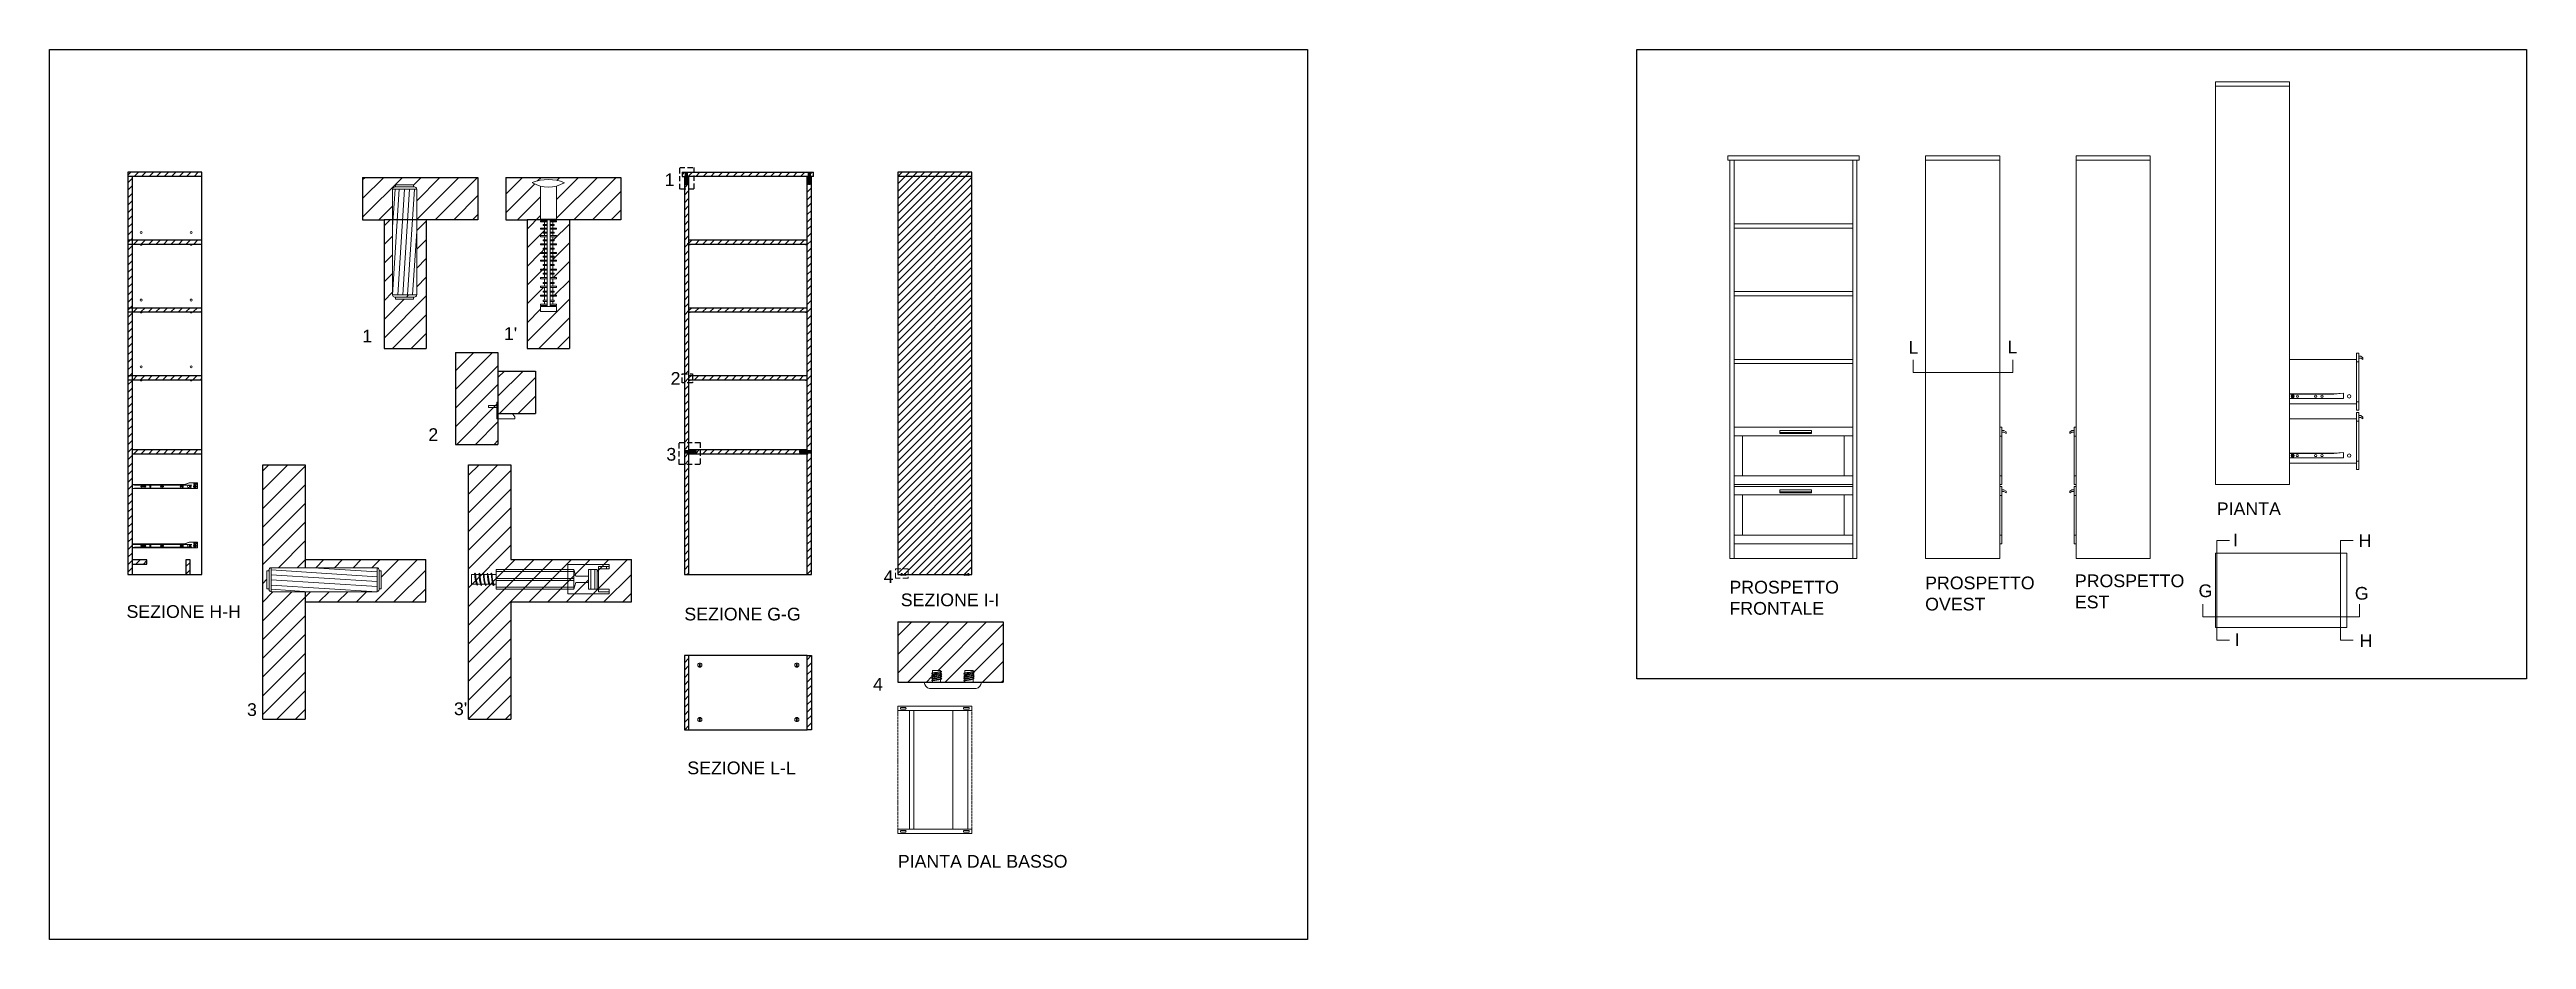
# Model space of a CAD drawing. Header units: centimetres. Extents: x 85 to 1255, y -203 to 217.
import ezdxf

# ---------------------------------------------------------------- set-up
doc = ezdxf.new("R2010")
doc.units = ezdxf.units.CM
doc.header["$MEASUREMENT"] = 0
doc.linetypes.add('ACAD_ISO02W100', pattern=[15, 12, -3])
doc.linetypes.add('HIDDEN', pattern=[0.375, 0.25, -0.125])
for name, color, linetype, lineweight in [('dettagli', 4, 'Continuous', 13), ('linee prospetti', 1, 'Continuous', 18), ('linee sezioni', 3, 'Continuous', 25), ('quote', 7, 'Continuous', 5), ('trame', 6, 'Continuous', 9)]:
    doc.layers.add(name, color=color, linetype=linetype, lineweight=lineweight)
doc.styles.get("Standard").update_dxf_attribs({"font": 'Arial.ttf'})
pattern_1 = [(45, (-3703.5306, -6018.633), (-1.76776695, 1.76776695), [])]
pattern_2 = [(45, (-3703.5306, -6018.633), (-4.4194174, 4.4194174), [])]

msp = doc.modelspace()

# ---------------------------------------------------------------- texts
at = {"char_height": 6, "attachment_point": 1}
for s, width, insert in [('1', 6.907, (375.6, 159)), ('1', 6.907, (232.8, 85.2)), ("1'", 6.907, (299.7, 86.4)), ('2', 6.907, (378.4, 65.2)), ('2', 6.907, (264, 38.7)), ('3', 6.907, (376.4, 29.4)), ('PIANTA', 73.011, (1108.5, 3.7)), ('4', 6.907, (479, -28.3)), ('PROSPETTO FRONTALE', 52.752, (878.4, -33.3)), ('PROSPETTO OVEST', 52.752, (970.8, -31.3)), ('PROSPETTO EST', 52.752, (1041.5, -30.3)), ('4', 6.907, (474, -79.1)), ('3', 6.907, (178.4, -91.1)), ("3'", 6.907, (276.1, -90.7)), ('PIANTA DAL BASSO', 95.954, (485.7, -162.7))]:
    msp.add_mtext_dynamic_manual_height_columns(s, width=width, gutter_width=1, heights=[0], dxfattribs=dict(at, insert=insert))
at = {"layer": 'quote', "char_height": 6, "attachment_point": 1}
for s, width, insert in [('L', 17.596, (962.9, 79.9)), ('L', 17.596, (1009.7, 80.1)), ('I', 17.596, (1116.2, -11)), ('H', 17.596, (1175.5, -11.3)), ('G', 17.596, (1099.9, -35)), ('SEZIONE H-H', 84.063, (121.5, -44.8)), ('SEZIONE G-G ', 84.063, (384.9, -46)), ('SEZIONE I-I', 84.063, (487.1, -39.3)), ('G', 17.596, (1173.7, -36.2)), ('I', 17.596, (1117, -58.1)), ('H', 17.596, (1175.9, -58.6)), ('SEZIONE L-L', 84.063, (386.3, -118.6))]:
    msp.add_mtext_dynamic_manual_height_columns(s, width=width, gutter_width=1, heights=[0], dxfattribs=dict(at, insert=insert))

# ---------------------------------------------------------------- hatches: boundary and pattern name
at = {"layer": 'trame'}
h = msp.add_hatch(dxfattribs=at)
h.set_pattern_fill('ANSI31', color=256, scale=20)
h.set_pattern_definition(pattern_1)
h.paths.add_polyline_path([(157.1, 157.6), (157.1, 159.6), (122.1, 159.6), (122.1, 157.6)])
h.paths.add_polyline_path([(124.1, 157.6), (122.1, 157.6), (122.1, -30.4), (124.1, -30.4)], flags=17)
h = msp.add_hatch(dxfattribs=at)
h.set_pattern_fill('ANSI31', color=256, scale=20)
h.set_pattern_definition(pattern_1)
h.paths.add_polyline_path([(157.1, 157.6), (157.1, 159.6), (122.1, 159.6), (122.1, 157.6)])
h = msp.add_hatch(dxfattribs=at)
h.set_pattern_fill('ANSI31', color=256, scale=50)
h.set_pattern_definition([(45, (1105.0824, -2763.816), (-4.419417, 4.419417), [])])
h.paths.add_polyline_path([(258.5, 137.1), (287.4, 137.1), (287.4, 157.1), (233, 157.1), (233, 137.1), (243.1, 137.1), (247.1, 137.1), (247.1, 151.6, -0.278503), (248, 152.6), (248.5, 152.6), (248.5, 153.6), (257, 153.6), (257, 152.6), (257.4, 152.6, -0.414214), (258.5, 151.6)])
h = msp.add_hatch(dxfattribs=at)
h.set_pattern_fill('ANSI31', color=256, scale=50)
h.set_pattern_definition([(45, (1082.1925, -2763.816), (-4.419417, 4.419417), [])])
h.paths.add_polyline_path([(330.6, 137.1), (322.8, 137.1), (322.8, 136.6), (324.6, 136.6), (324.6, 136.1), (322.8, 136.1), (322.8, 134.9), (323.5, 134.9), (323.5, 134.4), (322.8, 134.4), (322.8, 133.1), (324.6, 133.1), (324.6, 132.6), (322.8, 132.6), (322.8, 131.3), (323.5, 131.3), (323.5, 130.8), (322.8, 130.8), (322.8, 129.6), (324.6, 129.6), (324.6, 129.1), (322.8, 129.1), (322.8, 127.6), (323.5, 127.6), (323.5, 127.1), (322.8, 127.1), (322.8, 125.7), (324.6, 125.7), (324.6, 125.2), (322.8, 125.2), (322.8, 123.7), (323.5, 123.7), (323.5, 123.2), (322.8, 123.2), (322.8, 121.7), (324.6, 121.7), (324.6, 121.2), (322.8, 121.2), (322.8, 119.9), (323.5, 119.9), (323.5, 119.4), (322.8, 119.4), (322.8, 118), (324.6, 118), (324.6, 117.5), (322.8, 117.5), (322.8, 116), (323.5, 116), (323.5, 115.5), (322.8, 115.5), (322.8, 113.8), (324.6, 113.8), (324.6, 113.3), (322.8, 113.3), (322.8, 111.9), (323.5, 111.9), (323.5, 111.4), (322.8, 111.4), (322.8, 109.8), (324.6, 109.8), (324.6, 109.3), (322.8, 109.3), (322.8, 107.5), (323.5, 107.5), (323.5, 107), (322.8, 107), (322.8, 105.7), (324.6, 105.7), (324.6, 105.2), (322.8, 105.2), (322.8, 103.4), (323.5, 103.4), (323.5, 102.9), (322.8, 102.9), (322.8, 101.5), (324.6, 101.5), (324.6, 101), (322.8, 101), (322.8, 99.1), (323.5, 99.1), (323.5, 98.6), (322.8, 98.6), (322.8, 97.2), (324.6, 97.2), (324.6, 96.7), (322.8, 96.7), (322.8, 96.1), (324.6, 96.1), (324.6, 93.8), (317, 93.8), (317, 96.1), (318.8, 96.1), (318.8, 96.7), (317, 96.7), (317, 97.2), (318.8, 97.2), (318.8, 98.6), (318.2, 98.6), (318.2, 99.1), (318.8, 99.1), (318.8, 101), (317, 101), (317, 101.5), (318.8, 101.5), (318.8, 102.9), (318.2, 102.9), (318.2, 103.4), (318.8, 103.4), (318.8, 105.2), (317, 105.2), (317, 105.7), (318.8, 105.7), (318.8, 107), (318.2, 107), (318.2, 107.5), (318.8, 107.5), (318.8, 109.3), (317, 109.3), (317, 109.8), (318.8, 109.8), (318.8, 111.4), (318.2, 111.4), (318.2, 111.9), (318.8, 111.9), (318.8, 113.3), (317, 113.3), (317, 113.8), (318.8, 113.8), (318.8, 115.5), (318.2, 115.5), (318.2, 116), (318.8, 116), (318.8, 117.5), (317, 117.5), (317, 118), (318.8, 118), (318.8, 119.4), (318.2, 119.4), (318.2, 119.9), (318.8, 119.9), (318.8, 121.2), (317, 121.2), (317, 121.7), (318.8, 121.7), (318.8, 123.2), (318.2, 123.2), (318.2, 123.7), (318.8, 123.7), (318.8, 125.2), (317, 125.2), (317, 125.7), (318.8, 125.7), (318.8, 127.1), (318.2, 127.1), (318.2, 127.6), (318.8, 127.6), (318.8, 129.1), (317, 129.1), (317, 129.6), (318.8, 129.6), (318.8, 130.8), (318.2, 130.8), (318.2, 131.3), (318.8, 131.3), (318.8, 132.6), (317, 132.6), (317, 133.1), (318.8, 133.1), (318.8, 134.4), (318.2, 134.4), (318.2, 134.9), (318.8, 134.9), (318.8, 136.1), (317, 136.1), (317, 136.6), (318.8, 136.6), (318.8, 137.1), (310.6, 137.1), (310.6, 76.4), (330.6, 76.4)])
h.paths.add_polyline_path([(354.9, 157.1), (300.6, 157.1), (300.6, 137.1), (310.6, 137.1), (318.8, 137.1), (318.8, 137.4), (317, 137.4), (317, 152.9, -0.073412), (313.1, 154.6, -0.191741), (328.3, 154.5, -0.068614), (324.6, 153), (324.6, 137.4), (322.8, 137.4), (322.8, 137.1), (354.9, 137.1)])
h = msp.add_hatch(dxfattribs=at)
h.set_pattern_fill('ANSI31', color=256, scale=20)
h.set_pattern_definition(pattern_1)
h.paths.add_polyline_path([(385.3, 159, -0.278503), (385.4, 159.1), (385.4, 159.1), (385.4, 159.2), (386.3, 159.2), (386.3, 159.1), (386.3, 159.1, -0.414214), (386.4, 159), (386.4, 157.6), (389.3, 157.6), (389.3, 159.6), (383.9, 159.6), (383.9, 157.6), (384.9, 157.6), (385.3, 157.6)])
h = msp.add_hatch(dxfattribs=at)
h.set_pattern_fill('ANSI31', color=256, scale=20)
h.set_pattern_definition(pattern_1)
h.paths.add_polyline_path([(385.4, 153.8), (385.4, 153.9), (386.3, 153.9), (386.3, 153.8)], flags=16)
h.paths.add_polyline_path([(384.9, 31.9), (386.9, 31.9), (386.9, 157.6), (386.4, 157.6), (386.4, 154), (385.3, 154), (385.3, 157.6), (384.9, 157.6)])
h = msp.add_hatch(dxfattribs=at)
h.set_pattern_fill('ANSI31', color=256, scale=20)
h.set_pattern_definition(pattern_1)
h.paths.add_polyline_path([(443.3, 159, -0.278503), (443.4, 159.1), (443.5, 159.1), (443.5, 159.2), (444.3, 159.2), (444.3, 159.1), (444.3, 159.1, -0.414214), (444.5, 159), (444.5, 157.6), (444.9, 157.6), (445.9, 157.6), (445.9, 159.6), (389.3, 159.6), (389.3, 157.6), (443.3, 157.6)])
h = msp.add_hatch(dxfattribs=at)
h.set_pattern_fill('ANSI31', color=256, scale=20)
h.set_pattern_definition(pattern_1)
h.paths.add_polyline_path([(439.5, 27), (439.5, 27.6), (439.5, 28.2), (444.6, 28.2), (444.6, 28), (444.7, 28), (444.6, 27.2, -0.359717), (444.5, 27)], flags=16)
h.paths.add_polyline_path([(439.3, 27.2), (439.3, 28), (439.4, 28), (439.4, 27.2)], flags=16)
h.paths.add_polyline_path([(444.3, 153.9), (444.3, 153.8), (443.5, 153.8), (443.4, 153.9)], flags=16)
h.paths.add_polyline_path([(444.5, 27.5), (444.5, 28.2), (439.5, 28.2), (439.5, 27.8)], flags=0)
h.paths.add_polyline_path([(444.5, 27), (444.5, 28.2), (439.5, 28.2), (439.5, 27.4)], flags=16)
h.paths.add_polyline_path([(444.5, 27.3), (444.5, 28.2), (439.5, 28.2), (439.5, 27.6)], flags=0)
h.paths.add_polyline_path([(441.3, 27), (444.5, 27), (444.5, 28.2), (439.5, 28.2), (439.5, 27.6), (439.5, 27.2)], flags=16)
h.paths.add_polyline_path([(441.5, 28.2), (439.5, 28.2), (439.5, 27.6), (439.5, 27), (444.5, 27), (444.5, 28)], flags=0)
h.paths.add_polyline_path([(442.9, 26.6), (442.9, -30.4), (444.9, -30.4), (444.9, 157.6), (444.5, 157.6), (444.5, 154), (443.3, 154), (443.3, 157.6), (442.9, 157.6), (442.9, 28.6), (392.3, 28.6), (392.3, 26.6)])
h = msp.add_hatch(dxfattribs=at)
h.set_pattern_fill('ANSI31', color=256, scale=20)
h.set_pattern_definition(pattern_1)
h.paths.add_polyline_path([(520.7, -30.4), (520.7, 159.6), (485.7, 159.6), (485.7, -27.6), (490.6, -27.6), (490.6, -30.4)])
h.paths.add_polyline_path([(517.7, -29.9, -0.071826), (517.3, -30), (517.3, -30.4), (517.7, -30.4)], flags=16)
h.paths.add_polyline_path([(517.7, -30), (517.7, -30, -0.081064), (517.3, -30), (517.3, -30.1, 0.071826)], flags=0)
h.paths.add_polyline_path([(517.7, -30.4), (517.7, -30.1, -0.071826), (517.3, -30.2), (517.3, -30.4)], flags=16)
h.paths.add_polyline_path([(517.3, -30.1, 0.081064), (517.7, -30), (517.7, -30, -0.071826), (517.3, -30.1)], flags=0)
h.paths.add_polyline_path([(517.7, -30), (517.7, -29.9, -0.071826), (517.3, -30), (517.3, -30, 0.081064)], flags=0)
h.paths.add_polyline_path([(519.2, -30.4), (519.2, -30.3, -0.071826), (518.8, -30.3), (518.8, -30.4)], flags=0)
h.paths.add_polyline_path([(519.2, -30.2, -0.071826), (518.8, -30.2), (518.8, -30.4), (519.2, -30.4)], flags=16)
h.paths.add_polyline_path([(519.2, -30.2, -0.081064), (518.8, -30.3), (518.8, -30.4), (519.2, -30.4)], flags=0)
h.paths.add_polyline_path([(519.2, -30.4), (519.2, -30.1, -0.071826), (518.8, -30.2), (518.8, -30.4)], flags=17)
h = msp.add_hatch(dxfattribs=at)
h.set_pattern_fill('ANSI31', color=256, scale=50)
h.set_pattern_definition([(45, (907.0655, -2763.816), (-4.419417, 4.419417), [])])
h.paths.add_polyline_path([(248.5, 99.6), (248.5, 100.6), (257, 100.6), (257, 99.6)], flags=16)
h.paths.add_polyline_path([(243.1, 76.4), (263, 76.4), (263, 137.1), (258.5, 137.1), (258.5, 101.6), (247.1, 101.6), (247.1, 137.1), (243.1, 137.1)])
h = msp.add_hatch(dxfattribs=at)
h.set_pattern_fill('ANSI31', color=256, scale=20)
h.set_pattern_definition(pattern_1)
h.paths.add_polyline_path([(157.1, 127.6), (122.1, 127.6), (122.1, 125.6), (157.1, 125.6)])
h = msp.add_hatch(dxfattribs=at)
h.set_pattern_fill('ANSI31', color=256, scale=20)
h.set_pattern_definition(pattern_1)
h.paths.add_polyline_path([(442.9, 127.6), (386.9, 127.6), (386.9, 125.6), (442.9, 125.6)])
h.paths.add_polyline_path([(442.9, 95.6), (386.9, 95.6), (386.9, 93.6), (442.9, 93.6)])
h.paths.add_polyline_path([(442.9, 63.6), (386.9, 63.6), (386.9, 61.6), (442.9, 61.6)])
h = msp.add_hatch(dxfattribs=at)
h.set_pattern_fill('ANSI31', color=256, scale=20)
h.set_pattern_definition(pattern_1)
h.paths.add_polyline_path([(157.1, 95.6), (124.1, 95.6), (124.1, 93.6), (157.1, 93.6)])
h = msp.add_hatch(dxfattribs=at)
h.set_pattern_fill('ANSI31', color=256, scale=50)
h.set_pattern_definition([(45, (940.914, -1895.2433), (-4.419417, 4.419417), [])])
h.paths.add_polyline_path([(276.9, 31.1), (296.9, 31.1), (296.9, 74.5), (276.9, 74.5)])
h = msp.add_hatch(dxfattribs=at)
h.set_pattern_fill('ANSI31', color=256, scale=20)
h.set_pattern_definition(pattern_1)
h.paths.add_polyline_path([(157.1, 63.6), (124.1, 63.6), (124.1, 61.6), (157.1, 61.6)])
h = msp.add_hatch(dxfattribs=at)
h.set_pattern_fill('ANSI31', color=256, scale=50)
h.set_pattern_definition([(45, (1123.189, -1895.2433), (-4.419417, 4.419417), [])])
h.paths.add_polyline_path([(314.6, 45.7), (314.6, 65.7), (296.9, 65.7), (296.9, 45.7), (303, 45.7)])
h = msp.add_hatch(dxfattribs=at)
h.set_pattern_fill('ANSI31', color=256, scale=20)
h.set_pattern_definition(pattern_1)
h.paths.add_polyline_path([(157.1, 28.6), (124.1, 28.6), (124.1, 26.6), (157.1, 26.6)])
h = msp.add_hatch(dxfattribs=at)
h.set_pattern_fill('ANSI31', color=256, scale=20)
h.set_pattern_definition(pattern_1)
h.paths.add_polyline_path([(386.9, 31.9), (384.9, 31.9), (384.9, 21.6), (386.9, 21.6), (386.9, 27), (385.3, 27, -0.278503), (385.2, 27.1), (385.2, 27.2), (385.1, 27.2), (385.1, 28), (385.2, 28), (385.2, 28.1, -0.414214), (385.3, 28.2), (386.9, 28.2)])
h = msp.add_hatch(dxfattribs=at)
h.set_pattern_fill('ANSI31', color=256, scale=20)
h.set_pattern_definition(pattern_1)
h.paths.add_polyline_path([(390.3, 28.6), (386.9, 28.6), (386.9, 28.2), (390.3, 28.2)])
h.paths.add_polyline_path([(390.3, 27), (386.9, 27), (386.9, 26.6), (390.3, 26.6)])
h.paths.add_polyline_path([(392.3, 28.6), (390.3, 28.6), (390.3, 27, 0.278503), (390.4, 27.1), (390.4, 28), (390.5, 28), (390.5, 27.2), (390.4, 27.2), (390.4, 27.1, -0.278503), (390.3, 27), (390.3, 26.6), (392.3, 26.6)])
h = msp.add_hatch(dxfattribs=at)
h.set_pattern_fill('ANSI31', color=256, scale=50)
h.set_pattern_definition(pattern_2)
h.paths.add_polyline_path([(205.8, 21.5), (185.8, 21.5), (185.8, -98.6), (205.8, -98.6), (205.8, -38.5), (189.8, -38.5, -0.278503), (188.8, -37.6), (188.8, -37.1), (187.8, -37.1), (187.8, -28.6), (188.8, -28.6), (188.8, -28.2, -0.414214), (189.8, -27.1), (205.8, -27.1)])
h = msp.add_hatch(dxfattribs=at)
h.set_pattern_fill('ANSI31', color=256, scale=50)
h.set_pattern_definition([(45, (1124.7916, -1634.2716), (-4.419417, 4.419417), [])])
h.paths.add_polyline_path([(283, -98.6), (303, -98.6), (303, -43.3), (360, -43.3), (360, -23.3), (303, -23.3), (303, 21.5), (283, 21.5)])
h.paths.add_polyline_path([(287.4, -34.9, 0.284147), (287, -35.5, 0.173128)], flags=16)
h.paths.add_polyline_path([(339.7, -31.1), (339.7, -27.9), (343.7, -27.9), (343.7, -37.3), (339.7, -37.3), (339.7, -34.1)], flags=16)
h = msp.add_hatch(dxfattribs=at)
h.set_pattern_fill('ANSI31', color=256, scale=20)
h.set_pattern_definition(pattern_1)
h.paths.add_polyline_path([(386.9, 21.6), (384.9, 21.6), (384.9, -30.4), (386.9, -30.4)])
h = msp.add_hatch(dxfattribs=at)
h.set_pattern_fill('ANSI31', color=256, scale=50)
h.set_pattern_definition(pattern_2)
h.paths.add_polyline_path([(262.8, -23.3), (205.8, -23.3), (205.8, -27.1), (239.8, -27.1, -0.414214), (240.8, -28.2), (240.8, -28.6), (241.8, -28.6), (241.8, -37.1), (240.8, -37.1), (240.8, -37.6, -0.278503), (239.8, -38.5), (205.8, -38.5), (205.8, -43.3), (262.8, -43.3)])
h = msp.add_hatch(dxfattribs=at)
h.set_pattern_fill('ANSI31', color=256, scale=20)
h.set_pattern_definition(pattern_1)
h.paths.add_polyline_path([(131.1, -23.4), (124.1, -23.4), (124.1, -25.4), (131.1, -25.4)])
h.paths.add_polyline_path([(151.5, -23.4), (149.5, -23.4), (149.5, -30.4), (151.5, -30.4)])
h = msp.add_hatch(dxfattribs=at)
h.set_pattern_fill('ANSI31', color=256, scale=20)
h.set_pattern_definition(pattern_1)
h.paths.add_polyline_path([(487.3, -29.9), (487.7, -29.9), (487.7, -29.9, -0.173128), (487.7, -29.9, -0.273281), (487.7, -30), (487.7, -30, -0.173128), (487.7, -30, -0.273281), (487.7, -30), (487.7, -30.1, -0.173128), (487.7, -30.1, -0.273281), (487.7, -30.1), (487.7, -30.2, -0.173128), (487.7, -30.2, -0.273281), (487.7, -30.2), (487.7, -30.2, -0.173128), (487.7, -30.3, -0.273281), (487.7, -30.3), (487.7, -30.4), (488.8, -30.4), (488.8, -30.4, -0.173128), (488.8, -30.4, -0.273281), (488.8, -30.3), (488.8, -30.3, -0.173128), (488.8, -30.3, -0.273281), (488.8, -30.2), (488.8, -30.2, -0.173128), (488.8, -30.2, -0.273281), (488.8, -30.2), (488.8, -30.1, -0.173128), (488.8, -30.1, -0.273281), (488.8, -30.1), (488.8, -30.1, -0.173128), (488.8, -30, -0.273281), (488.8, -30), (488.8, -29.9), (489.2, -29.9), (489.2, -29.9, -0.173128), (489.3, -29.9, -0.273281), (489.2, -30), (489.2, -30, -0.173128), (489.3, -30, -0.273281), (489.2, -30), (489.2, -30.1, -0.173128), (489.3, -30.1, -0.273281), (489.2, -30.1), (489.2, -30.2, -0.173128), (489.3, -30.2, -0.273281), (489.2, -30.2), (489.2, -30.2, -0.173128), (489.3, -30.3, -0.273281), (489.2, -30.3), (489.2, -30.4), (490.6, -30.4), (490.6, -27.6), (485.7, -27.6), (485.7, -30.4), (487.3, -30.4), (487.3, -30.4, -0.173128), (487.3, -30.4, -0.273281), (487.3, -30.3), (487.3, -30.3, -0.173128), (487.3, -30.3, -0.273281), (487.3, -30.2), (487.3, -30.2, -0.173128), (487.3, -30.2, -0.273281), (487.3, -30.2), (487.3, -30.1, -0.173128), (487.3, -30.1, -0.273281), (487.3, -30.1), (487.3, -30.1, -0.173128), (487.3, -30, -0.273281), (487.3, -30)])
h = msp.add_hatch(dxfattribs=at)
h.set_pattern_fill('ANSI31', color=256, scale=50)
h.set_pattern_definition([(45, (8.6035, -1102.0495), (-4.419417, 4.419417), [])])
h.paths.add_polyline_path([(535.4, -52.7), (485.7, -52.7), (485.7, -81.1), (502.1, -81.1), (502.1, -80.6, -0.173128), (501.6, -80.4, -0.273281), (502.1, -80.1), (502.1, -79.7, -0.173128), (501.6, -79.4, -0.273281), (502.1, -79.2), (502.1, -78.9, -0.173128), (501.6, -78.6, -0.273281), (502.1, -78.4), (502.1, -78.1, -0.173128), (501.6, -77.8, -0.273281), (502.1, -77.5), (502.1, -77.3, -0.173128), (501.6, -77, -0.273281), (502.1, -76.7), (502.1, -75.6), (505.9, -75.6), (505.9, -75.8, -0.173128), (506.4, -76.1, -0.273281), (505.9, -76.4), (505.9, -76.6, -0.173128), (506.4, -76.9, -0.273281), (505.9, -77.2), (505.9, -77.5, -0.173128), (506.4, -77.8, -0.273281), (505.9, -78), (505.9, -78.3, -0.173128), (506.4, -78.6, -0.273281), (505.9, -78.8), (505.9, -79.2, -0.173128), (506.4, -79.5, -0.273281), (505.9, -79.8), (505.9, -81.1), (517.4, -81.1), (517.4, -80.6, -0.173128), (516.9, -80.4, -0.273281), (517.4, -80.1), (517.4, -79.7, -0.173128), (516.9, -79.4, -0.273281), (517.4, -79.2), (517.4, -78.9, -0.173128), (516.9, -78.6, -0.273281), (517.4, -78.4), (517.4, -78.1, -0.173128), (516.9, -77.8, -0.273281), (517.4, -77.5), (517.4, -77.3, -0.173128), (516.9, -77, -0.273281), (517.4, -76.7), (517.4, -75.6), (521.2, -75.6), (521.2, -75.8, -0.173128), (521.7, -76.1, -0.273281), (521.2, -76.4), (521.2, -76.6, -0.173128), (521.7, -76.9, -0.273281), (521.2, -77.2), (521.2, -77.5, -0.173128), (521.7, -77.8, -0.273281), (521.2, -78), (521.2, -78.3, -0.173128), (521.7, -78.6, -0.273281), (521.2, -78.8), (521.2, -79.2, -0.173128), (521.7, -79.5, -0.273281), (521.2, -79.8), (521.2, -81.1), (535.4, -81.1)])
h = msp.add_hatch(dxfattribs=at)
h.set_pattern_fill('ANSI31', color=256, scale=20)
h.set_pattern_definition([(45, (-3703.5306, -6044.8305), (-1.76776695, 1.76776695), [])])
h.paths.add_polyline_path([(386.9, -68.6), (384.9, -68.6), (384.9, -103.6), (386.9, -103.6)])
h.paths.add_polyline_path([(444.9, -68.6), (442.9, -68.6), (442.9, -103.6), (444.9, -103.6)])

# ---------------------------------------------------------------- linework, layer by layer
for p, q in [((233, 157.1), (287.4, 157.1)), ((233, 157.1), (233, 137.1)), ((287.4, 157.1), (287.4, 137.1)), ((300.6, 157.1), (354.9, 157.1)), ((300.6, 157.1), (300.6, 137.1)), ((354.9, 157.1), (354.9, 137.1)), ((386.3, 153.9), (386.3, 153.9)), ((233, 137.1), (243.1, 137.1)), ((263, 137.1), (263, 76.4)), ((300.6, 137.1), (310.6, 137.1)), ((330.6, 137.1), (330.6, 76.4)), ((243.1, 76.4), (263, 76.4)), ((276.9, 74.5), (296.9, 74.5)), ((296.9, 74.5), (296.9, 31.1)), ((310.6, 76.4), (330.6, 76.4)), ((296.9, 65.7), (314.6, 65.7)), ((314.6, 65.7), (314.6, 45.7)), ((296.9, 45.7), (314.6, 45.7)), ((276.9, 31.1), (296.9, 31.1)), ((185.8, -98.6), (185.8, 21.5)), ((185.8, 21.5), (205.8, 21.5)), ((205.8, 21.5), (205.8, -27.1)), ((283, -98.6), (283, 21.5)), ((283, 21.5), (303, 21.5)), ((303, 21.5), (303, -23.3)), ((146.6, -16), (146.6, -15.9)), ((205.8, -23.3), (262.8, -23.3)), ((262.8, -43.3), (262.8, -23.3)), ((303, -23.3), (360, -23.3)), ((360, -43.3), (360, -23.3)), ((205.8, -38.5), (205.8, -98.6)), ((205.8, -43.3), (262.8, -43.3)), ((303, -43.3), (303, -98.6)), ((303, -43.3), (360, -43.3)), ((485.7, -52.7), (535.4, -52.7)), ((535.4, -52.7), (535.4, -81.1)), ((185.8, -98.6), (205.8, -98.6)), ((283, -98.6), (303, -98.6))]:
    msp.add_line(p, q)
at = {"color": 7}
msp.add_lwpolyline([(85.1, -202.6), (85.1, 217.4), (679.1, 217.4), (679.1, -202.6), (85.1, -202.6)], dxfattribs=at)
msp.add_lwpolyline([(834.7, -79.6), (834.7, 217.4), (1254.7, 217.4), (1254.7, -79.6)], close=True, dxfattribs=at)
at = {"linetype": 'HIDDEN', "ltscale": 10}
for points in [[(382.7, 161.7), (389.3, 161.7), (389.3, 151.5), (382.7, 151.5), (382.7, 161.7)], [(383.9, 64.4), (388.7, 64.4), (388.7, 60.1), (383.9, 60.1), (383.9, 64.4)], [(382.4, 31.9), (392.3, 31.9), (392.3, 21.6), (382.4, 21.6), (382.4, 31.9)]]:
    msp.add_lwpolyline(points, dxfattribs=at)
for points in [[(385.4, 153.9), (385.4, 153.8), (386.3, 153.8), (386.3, 153.9), (385.4, 153.9)], [(287.4, 137.1), (243.1, 137.1), (243.1, 76.4)], [(354.9, 137.1), (310.6, 137.1), (310.6, 76.4)], [(276.9, 74.5), (276.9, 31.1)]]:
    msp.add_lwpolyline(points)
at = {"color": 0, "linetype": 'HIDDEN', "lineweight": 5, "ltscale": 10}
msp.add_lwpolyline([(484.6, -27.6), (490.6, -27.6), (490.6, -32.1), (484.6, -32.1), (484.6, -27.6)], dxfattribs=at)
msp.add_arc((386.3, 154), 0.107, 266.1452, 356.1452)
at = {"layer": 'dettagli'}
for p, q in [((257.4, 152.6), (257, 152.6)), ((385.3, 154), (385.6, 159)), ((385.3, 157.2), (385.4, 159)), ((385.5, 154), (385.9, 159)), ((385.8, 154), (386.1, 159)), ((386, 154), (386.3, 159)), ((386.2, 154), (386.4, 157)), ((386.3, 159.1), (386.3, 159.1)), ((443.3, 154), (443.6, 159)), ((443.3, 157.2), (443.4, 159)), ((443.6, 154), (443.9, 159)), ((443.8, 154), (444.1, 159)), ((444, 154), (444.3, 159)), ((444.3, 159.1), (444.3, 159.1)), ((444.3, 154), (444.5, 157)), ((444.3, 153.9), (444.3, 153.9)), ((247.1, 101.6), (250.3, 151.6)), ((247.1, 133.6), (248.3, 151.6)), ((249.6, 101.6), (252.8, 151.6)), ((251.9, 101.6), (255.1, 151.6)), ((254.2, 101.6), (257.5, 151.6)), ((256.6, 101.6), (258.5, 131.7)), ((324.6, 137.4), (317, 137.4)), ((318.8, 137.4), (318.8, 136.6)), ((318.8, 136.1), (318.8, 134.9)), ((318.8, 134.4), (318.8, 133.1)), ((318.8, 132.6), (318.8, 131.3)), ((318.8, 130.8), (318.8, 129.6)), ((318.8, 129.1), (318.8, 127.6)), ((128.1, 125.3), (128.1, 125.1)), ((128.7, 125.3), (128.7, 125.1)), ((151.7, 125.3), (151.7, 125.1)), ((152.3, 125.3), (152.3, 125.1)), ((318.8, 127.1), (318.8, 125.7)), ((318.8, 125.2), (318.8, 123.7)), ((318.8, 123.2), (318.8, 121.7)), ((318.8, 121.2), (318.8, 119.9)), ((318.8, 119.4), (318.8, 118)), ((318.8, 117.5), (318.8, 116)), ((318.8, 115.5), (318.8, 113.8)), ((318.8, 113.3), (318.8, 111.9)), ((318.8, 111.4), (318.8, 109.8)), ((318.8, 109.3), (318.8, 107.5)), ((318.8, 107), (318.8, 105.7)), ((257.4, 100.6), (257, 100.6)), ((324.6, 96.1), (317, 96.1)), ((318.8, 105.2), (318.8, 103.4)), ((318.8, 102.9), (318.8, 101.5)), ((318.8, 101), (318.8, 99.1)), ((318.8, 98.6), (318.8, 97.2)), ((318.8, 96.7), (318.8, 96.1)), ((128.1, 93.3), (128.1, 93.1)), ((128.7, 93.3), (128.7, 93.1)), ((151.7, 93.3), (151.7, 93.1)), ((152.3, 93.3), (152.3, 93.1)), ((128.1, 61.3), (128.1, 61.1)), ((128.1, 61.1), (128.7, 61.1)), ((128.7, 61.3), (128.7, 61.1)), ((151.7, 61.3), (151.7, 61.1)), ((151.7, 61.1), (152.3, 61.1)), ((152.3, 61.3), (152.3, 61.1)), ((385.2, 28.1), (385.2, 28)), ((390.3, 27.8), (385.3, 28.1)), ((390.3, 27.5), (385.3, 27.8)), ((390.3, 27.3), (385.3, 27.6)), ((390.3, 27), (385.3, 27.4)), ((387.1, 27), (385.3, 27.2)), ((390.3, 28), (387.3, 28.2)), ((390.4, 28.1), (390.4, 28)), ((439.4, 28.1), (439.4, 28)), ((444.5, 27.8), (439.5, 28.1)), ((444.5, 27.5), (439.5, 27.8)), ((444.5, 27.3), (439.5, 27.6)), ((444.5, 27), (439.5, 27.4)), ((441.3, 27), (439.5, 27.2)), ((444.5, 28), (441.5, 28.2)), ((444.6, 28.1), (444.6, 28)), ((146.6, 12), (146.6, 12.1)), ((151.1, 12.9), (155, 12.9)), ((151.1, -15.1), (155, -15.1)), ((188.8, -28.2), (188.8, -28.6)), ((239.8, -31.4), (189.8, -28.1)), ((239.8, -33.7), (189.8, -30.5)), ((239.8, -36), (189.8, -32.8)), ((239.8, -29), (209.7, -27.1)), ((240.8, -28.2), (240.8, -28.6)), ((332.7, -32.2), (296, -32.2)), ((332.7, -33.2), (296, -33.2)), ((329.8, -25.6), (349.4, -25.6)), ((329.8, -39.5), (329.8, -25.6)), ((333.7, -31.1), (332.7, -27.9)), ((333.7, -34.1), (332.7, -37.3)), ((340.7, -27.9), (340.7, -37.3)), ((342.7, -27.9), (342.7, -37.3)), ((487.3, -29.9), (487.7, -29.9)), ((488.8, -29.9), (489.2, -29.9)), ((517.3, -29.9), (517.7, -29.9)), ((518.8, -29.9), (519.2, -29.9)), ((239.8, -38.5), (189.8, -35.3)), ((207.7, -38.5), (189.8, -37.3)), ((349.4, -39.5), (329.8, -39.5)), ((349.4, -38.5), (349.4, -39.5)), ((392.1, -72.4), (392.2, -72.3)), ((392.2, -72.3), (392.3, -72.4)), ((437.9, -72.4), (438, -72.3)), ((438, -72.3), (438.1, -72.4)), ((502.1, -75.6), (505.9, -75.6)), ((517.4, -75.6), (521.2, -75.6)), ((392.1, -98.1), (392.2, -98)), ((392.2, -98), (392.3, -98.1)), ((437.9, -98.1), (438, -98)), ((438, -98), (438.1, -98.1))]:
    msp.add_line(p, q, dxfattribs=at)
for points in [[(248.5, 152.6), (248.5, 153.6), (257, 153.6), (257, 152.6), (248, 152.6)], [(313.1, 154.5), (313.1, 154.6)], [(317, 137.4), (317, 152.9), (317, 152.9)], [(324.6, 153), (324.6, 137.4)], [(385.9, 159), (386.4, 159), (386.4, 154), (385.3, 154), (385.3, 159), (385.9, 159)], [(385.4, 159.1), (385.4, 159.2), (386.3, 159.2), (386.3, 159.1), (385.4, 159.1)], [(443.9, 159), (444.5, 159), (444.5, 154), (443.3, 154), (443.3, 159), (443.9, 159)], [(443.5, 159.1), (443.5, 159.2), (444.3, 159.2), (444.3, 159.1), (443.4, 159.1)], [(443.5, 153.9), (443.5, 153.8), (444.3, 153.8), (444.3, 153.9), (443.4, 153.9)], [(252.8, 151.6), (258.5, 151.6), (258.5, 101.6), (247.1, 101.6), (247.1, 151.6), (252.8, 151.6)], [(320.1, 136.6), (317, 136.6), (317, 136.1), (320.1, 136.1)], [(320.1, 133.1), (317, 133.1), (317, 132.6), (320.1, 132.6)], [(320.1, 129.6), (317, 129.6), (317, 129.1), (320.1, 129.1)], [(320.1, 134.9), (318.2, 134.9), (318.2, 134.4), (320.1, 134.4)], [(320.1, 131.3), (318.2, 131.3), (318.2, 130.8), (320.1, 130.8)], [(320.1, 137.4), (320.1, 96.1)], [(321.5, 137.4), (321.5, 96.1)], [(321.5, 136.6), (324.6, 136.6), (324.6, 136.1), (321.5, 136.1)], [(321.5, 134.9), (323.5, 134.9), (323.5, 134.4), (321.5, 134.4)], [(321.5, 133.1), (324.6, 133.1), (324.6, 132.6), (321.5, 132.6)], [(321.5, 131.3), (323.5, 131.3), (323.5, 130.8), (321.5, 130.8)], [(321.5, 129.6), (324.6, 129.6), (324.6, 129.1), (321.5, 129.1)], [(322.8, 137.4), (322.8, 136.6)], [(322.8, 136.1), (322.8, 134.9)], [(322.8, 134.4), (322.8, 133.1)], [(322.8, 132.6), (322.8, 131.3)], [(322.8, 130.8), (322.8, 129.6)], [(322.8, 129.1), (322.8, 127.6)], [(128.1, 125.1), (128.7, 125.1)], [(151.7, 125.1), (152.3, 125.1)], [(320.1, 125.7), (317, 125.7), (317, 125.2), (320.1, 125.2)], [(320.1, 121.7), (317, 121.7), (317, 121.2), (320.1, 121.2)], [(320.1, 118), (317, 118), (317, 117.5), (320.1, 117.5)], [(320.1, 127.6), (318.2, 127.6), (318.2, 127.1), (320.1, 127.1)], [(320.1, 123.7), (318.2, 123.7), (318.2, 123.2), (320.1, 123.2)], [(320.1, 119.9), (318.2, 119.9), (318.2, 119.4), (320.1, 119.4)], [(321.5, 127.6), (323.5, 127.6), (323.5, 127.1), (321.5, 127.1)], [(321.5, 125.7), (324.6, 125.7), (324.6, 125.2), (321.5, 125.2)], [(321.5, 123.7), (323.5, 123.7), (323.5, 123.2), (321.5, 123.2)], [(321.5, 121.7), (324.6, 121.7), (324.6, 121.2), (321.5, 121.2)], [(321.5, 119.9), (323.5, 119.9), (323.5, 119.4), (321.5, 119.4)], [(321.5, 118), (324.6, 118), (324.6, 117.5), (321.5, 117.5)], [(322.8, 127.1), (322.8, 125.7)], [(322.8, 125.2), (322.8, 123.7)], [(322.8, 123.2), (322.8, 121.7)], [(322.8, 121.2), (322.8, 119.9)], [(322.8, 119.4), (322.8, 118)], [(322.8, 117.5), (322.8, 116)], [(386.8, 125.9), (386.4, 125.9), (386.4, 125.8), (386.8, 125.8)], [(386.8, 125.3), (386.8, 126.1), (386.9, 126.1), (386.9, 125.3), (386.8, 125.3)], [(387.5, 125.6), (386.9, 125.6)], [(386.9, 125.3), (387.7, 125.3), (387.7, 125.4)], [(442.9, 125.3), (442.1, 125.3), (442.1, 125.4)], [(442.3, 125.6), (442.9, 125.6)], [(442.9, 125.3), (442.9, 126.1), (442.9, 126.1), (442.9, 125.3), (442.9, 125.3)], [(442.9, 125.9), (443.3, 125.9), (443.3, 125.8), (442.9, 125.8)], [(320.1, 113.8), (317, 113.8), (317, 113.3), (320.1, 113.3)], [(320.1, 109.8), (317, 109.8), (317, 109.3), (320.1, 109.3)], [(320.1, 105.7), (317, 105.7), (317, 105.2), (320.1, 105.2)], [(320.1, 116), (318.2, 116), (318.2, 115.5), (320.1, 115.5)], [(320.1, 111.9), (318.2, 111.9), (318.2, 111.4), (320.1, 111.4)], [(320.1, 107.5), (318.2, 107.5), (318.2, 107), (320.1, 107)], [(321.5, 116), (323.5, 116), (323.5, 115.5), (321.5, 115.5)], [(321.5, 113.8), (324.6, 113.8), (324.6, 113.3), (321.5, 113.3)], [(321.5, 111.9), (323.5, 111.9), (323.5, 111.4), (321.5, 111.4)], [(321.5, 109.8), (324.6, 109.8), (324.6, 109.3), (321.5, 109.3)], [(321.5, 107.5), (323.5, 107.5), (323.5, 107), (321.5, 107)], [(321.5, 105.7), (324.6, 105.7), (324.6, 105.2), (321.5, 105.2)], [(322.8, 115.5), (322.8, 113.8)], [(322.8, 113.3), (322.8, 111.9)], [(322.8, 111.4), (322.8, 109.8)], [(322.8, 109.3), (322.8, 107.5)], [(322.8, 107), (322.8, 105.7)], [(248.5, 100.6), (248.5, 99.6), (257, 99.6), (257, 100.6), (248, 100.6)], [(320.1, 101.5), (317, 101.5), (317, 101), (320.1, 101)], [(320.1, 97.2), (317, 97.2), (317, 96.7), (320.1, 96.7)], [(324.6, 96.1), (324.6, 93.8), (317, 93.8), (317, 96.1)], [(320.1, 103.4), (318.2, 103.4), (318.2, 102.9), (320.1, 102.9)], [(320.1, 99.1), (318.2, 99.1), (318.2, 98.6), (320.1, 98.6)], [(321.5, 103.4), (323.5, 103.4), (323.5, 102.9), (321.5, 102.9)], [(321.5, 101.5), (324.6, 101.5), (324.6, 101), (321.5, 101)], [(321.5, 99.1), (323.5, 99.1), (323.5, 98.6), (321.5, 98.6)], [(321.5, 97.2), (324.6, 97.2), (324.6, 96.7), (321.5, 96.7)], [(322.8, 105.2), (322.8, 103.4)], [(322.8, 102.9), (322.8, 101.5)], [(322.8, 101), (322.8, 99.1)], [(322.8, 98.6), (322.8, 97.2)], [(322.8, 96.7), (322.8, 96.1)], [(386.8, 93.9), (386.4, 93.9), (386.4, 93.8), (386.8, 93.8)], [(386.8, 93.3), (386.8, 94.1), (386.9, 94.1), (386.9, 93.3), (386.8, 93.3)], [(442.9, 93.3), (442.9, 94.1), (442.9, 94.1), (442.9, 93.3), (442.9, 93.3)], [(442.9, 93.9), (443.3, 93.9), (443.3, 93.8), (442.9, 93.8)], [(128.1, 93.1), (128.7, 93.1)], [(151.7, 93.1), (152.3, 93.1)], [(387.5, 93.6), (386.9, 93.6)], [(386.9, 93.3), (387.7, 93.3), (387.7, 93.4)], [(442.9, 93.3), (442.1, 93.3), (442.1, 93.4)], [(442.3, 93.6), (442.9, 93.6)], [(386.8, 61.9), (386.4, 61.9), (386.4, 61.8), (386.8, 61.8)], [(386.8, 61.3), (386.8, 62.1), (386.9, 62.1), (386.9, 61.3), (386.8, 61.3)], [(387.5, 61.6), (386.9, 61.6)], [(386.9, 61.3), (387.7, 61.3), (387.7, 61.4)], [(442.9, 61.3), (442.1, 61.3), (442.1, 61.4)], [(442.3, 61.6), (442.9, 61.6)], [(442.9, 61.3), (442.9, 62.1), (442.9, 62.1), (442.9, 61.3), (442.9, 61.3)], [(442.9, 61.9), (443.3, 61.9), (443.3, 61.8), (442.9, 61.8)], [(296.4, 49.5), (292.4, 49.5), (292.4, 48.5), (296.4, 48.5)], [(296.4, 43.2), (296.4, 51), (296.9, 51), (296.9, 43.2), (296.4, 43.2)], [(1168.4, 55.3), (1168.4, 52.8), (1142.9, 52.8)], [(1168.4, 55.3), (1163.8, 54.9), (1142.9, 54.9), (1142.9, 54.8)], [(1142.9, 54.8), (1163.8, 54.8), (1168.4, 55.2)], [(303, 45.7), (296.9, 45.7)], [(296.9, 43.2), (304.9, 43.2), (304.9, 43.6)], [(385.2, 27.2), (385.1, 27.2), (385.1, 28), (385.2, 28), (385.2, 27.1)], [(385.3, 27.6), (385.3, 28.2), (390.3, 28.2), (390.3, 27), (385.3, 27), (385.3, 27.6)], [(390.4, 27.2), (390.5, 27.2), (390.5, 28), (390.4, 28), (390.4, 27.1)], [(439.4, 27.2), (439.3, 27.2), (439.3, 28), (439.4, 28), (439.4, 27.1)], [(439.5, 27.6), (439.5, 28.2), (444.5, 28.2), (444.5, 27), (439.5, 27), (439.5, 27.6)], [(444.6, 27.2), (444.7, 27.2), (444.7, 28), (444.6, 28), (444.6, 27.1)], [(1168.4, 27.3), (1168.4, 24.8), (1142.9, 24.8)], [(1168.4, 27.3), (1163.8, 26.9), (1142.9, 26.9), (1142.9, 26.8)], [(1142.9, 26.8), (1163.8, 26.8), (1168.4, 27.2)], [(154.8, 13), (151, 13), (148.9, 12.1), (124.1, 12.1), (124.1, 10)], [(124.1, 12), (148.9, 12), (151.1, 12.9)], [(152.3, 11.9), (125.3, 11.9), (125.3, 11.8), (152.3, 11.8), (152.3, 11.9)], [(154.2, 12.2), (154.2, 12.2), (154.2, 12.8)], [(154.6, 12.8), (154.6, 12.8), (154.6, 12.2)], [(155, 10.4), (155, 12.8)], [(124.1, 10.2), (154.8, 10.2)], [(152.4, 10.5), (125.3, 10.5), (125.3, 10.4), (152.4, 10.4), (152.4, 10.5)], [(151.7, 10.4), (125.3, 10.4), (125.3, 10.3), (152.4, 10.3), (152.4, 10.4)], [(129.1, 11.4), (129.1, 11.4), (129.7, 11.4)], [(129.7, 11), (129.7, 11), (129.1, 11)], [(132.5, 10.9), (132.5, 10.9), (132.5, 11.5)], [(132.9, 11.5), (132.9, 11.5), (132.9, 10.9)], [(147.8, 10.9), (147.8, 10.9), (147.8, 11.5)], [(148.2, 11.5), (148.2, 11.5), (148.2, 10.9)], [(154.8, -15), (151, -15), (148.9, -15.9), (124.1, -15.9), (124.1, -18)], [(124.1, -16), (148.9, -16), (151.1, -15.1)], [(124.1, -17.8), (154.8, -17.8)], [(124.6, -16), (124.6, -16.2), (125.1, -16.2), (125.1, -16)], [(124.6, -17.8), (124.6, -17.6), (125.1, -17.6), (125.1, -17.8)], [(152.3, -16.1), (125.3, -16.1), (125.3, -16.2), (152.3, -16.2), (152.3, -16.1)], [(152.4, -17.5), (125.3, -17.5), (125.3, -17.6), (152.4, -17.6), (152.4, -17.5)], [(151.7, -17.6), (125.3, -17.6), (125.3, -17.7), (152.4, -17.7), (152.4, -17.6)], [(129.1, -16.6), (129.1, -16.6), (129.7, -16.6)], [(129.7, -17), (129.7, -17), (129.1, -17)], [(132.5, -17.1), (132.5, -17.1), (132.5, -16.5)], [(132.9, -16.5), (132.9, -16.5), (132.9, -17.1)], [(147.8, -17.1), (147.8, -17.1), (147.8, -16.5)], [(148.2, -16.5), (148.2, -16.5), (148.2, -17.1)], [(154.2, -15.8), (154.2, -15.8), (154.2, -15.2)], [(154.6, -15.2), (154.6, -15.2), (154.6, -15.8)], [(155, -17.6), (155, -15.2)], [(188.8, -37.1), (187.8, -37.1), (187.8, -28.6), (188.8, -28.6), (188.8, -37.6)], [(189.8, -32.8), (189.8, -27.1), (239.8, -27.1), (239.8, -38.5), (189.8, -38.5), (189.8, -32.8)], [(240.8, -37.1), (241.8, -37.1), (241.8, -28.6), (240.8, -28.6), (240.8, -37.6)], [(296, -34.9), (284.4, -34.9), (284.4, -30.3), (296, -30.3)], [(296, -27.9), (296, -37.3), (332.7, -37.3), (332.7, -27.9), (296, -27.9)], [(332.7, -28.9), (296, -28.9)], [(333.7, -31.1), (339.7, -31.1), (339.7, -34.1), (333.7, -34.1)], [(339.7, -31.1), (339.7, -27.9), (343.7, -27.9), (343.7, -37.3), (339.7, -37.3), (339.7, -34.1)], [(349.4, -38.5), (344.4, -38.5), (344.4, -26.5), (349.4, -26.5), (349.4, -25.6)], [(348.2, -26.5), (348.2, -27.7), (344.4, -27.7)], [(349.4, -26.5), (349.4, -27.7), (348.2, -27.7)], [(487.2, -30.7), (487.2, -30.7), (489.4, -30.7), (489.4, -30.7)], [(487.7, -29.9), (487.7, -30.4), (487.3, -30.4), (487.3, -29.9)], [(489.2, -29.9), (489.2, -30.4), (488.8, -30.4), (488.8, -29.9)], [(517.1, -30.7), (517.1, -30.7), (519.3, -30.7), (519.3, -30.7)], [(517.7, -29.9), (517.7, -30.4), (517.3, -30.4), (517.3, -29.9)], [(519.2, -29.9), (519.2, -30.4), (518.8, -30.4), (518.8, -29.9)], [(332.7, -36.3), (296, -36.3)], [(349.4, -38.5), (349.4, -37.3), (344.4, -37.3)], [(392.1, -72.4), (392.3, -72.4)], [(392.1, -72.6), (392.1, -73.7)], [(392.3, -73.7), (392.3, -72.6)], [(437.9, -72.4), (438.1, -72.4)], [(437.9, -72.6), (437.9, -73.7)], [(438.1, -73.7), (438.1, -72.6)], [(505.9, -75.6), (505.9, -81.1), (502.1, -81.1), (502.1, -75.6)], [(521.2, -75.6), (521.2, -81.1), (517.4, -81.1), (517.4, -75.6)], [(500.7, -84.1), (500.7, -84.1), (522.7, -84.1), (522.7, -84.1)], [(392.1, -98.1), (392.3, -98.1)], [(392.1, -98.3), (392.1, -99.4)], [(392.3, -99.4), (392.3, -98.3)], [(437.9, -98.1), (438.1, -98.1)], [(437.9, -98.3), (437.9, -99.4)], [(438.1, -99.4), (438.1, -98.3)]]:
    msp.add_lwpolyline(points, dxfattribs=at)
for centre, radius in [((128.4, 131.1), 0.5), ((152, 131.1), 0.5), ((128.4, 99.2), 0.5), ((152, 99.2), 0.5), ((128.4, 67.7), 0.5), ((152, 67.7), 0.5), ((1144.3, 53.8), 0.749), ((1144.3, 53.8), 0.685), ((1144.3, 53.8), 0.295), ((1146.6, 53.8), 0.5), ((1155.2, 53.8), 0.5), ((1158.2, 53.8), 0.5), ((1144.3, 25.8), 0.749), ((1144.3, 25.8), 0.685), ((1144.3, 25.8), 0.295), ((1146.5, 25.8), 0.5), ((1155.2, 25.8), 0.5), ((1158.2, 25.8), 0.5), ((153.8, 11.2), 0.749), ((153.8, 11.2), 0.685), ((153.5, 12.5), 0.3), ((128.5, 11.2), 0.3), ((130.3, 11.2), 0.3), ((137.9, 11.2), 0.3), ((138.7, 11.2), 0.3), ((147.2, 11.2), 0.3), ((150.8, 11.2), 0.442), ((151.7, 11.2), 0.3), ((153.8, 11.2), 0.295), ((128.5, -16.8), 0.3), ((130.3, -16.8), 0.3), ((137.9, -16.8), 0.3), ((138.7, -16.8), 0.3), ((147.2, -16.8), 0.3), ((150.8, -16.8), 0.442), ((151.7, -16.8), 0.3), ((153.8, -16.8), 0.749), ((153.8, -16.8), 0.685), ((153.5, -15.5), 0.3), ((153.8, -16.8), 0.295), ((392.2, -73.1), 0.982), ((438, -73.1), 0.982), ((392.2, -98.8), 0.982), ((438, -98.8), 0.982)]:
    msp.add_circle(centre, radius, dxfattribs=at)
for centre, radius, start, end in [((248.4, 151.3), 1.3, 106.8875, 169.1381), ((257.4, 151.5), 1.07, 3.8548, 93.8548), ((320.6, 135.4), 20.7, 68.1154, 111.2992), ((320.7, 167.3), 14.8, 239.19, 300.81), ((385.4, 159), 0.13, 106.8875, 169.1381), ((385.4, 154), 0.13, 190.8619, 253.1125), ((386.3, 159), 0.107, 3.8548, 93.8548), ((443.4, 159), 0.13, 106.8875, 169.1381), ((443.4, 154.1), 0.13, 190.8619, 253.1125), ((444.3, 159), 0.107, 3.8548, 93.8548), ((444.3, 154), 0.107, 266.1452, 356.1452), ((128.4, 125.3), 0.3, 0, 180), ((152, 125.3), 0.3, 0, 180), ((387.4, 125.3), 0.231, 354.2442, 79.1417), ((442.3, 125.3), 0.231, 100.8583, 185.7558), ((128.4, 93.3), 0.3, 0, 180), ((152, 93.3), 0.3, 0, 180), ((248.4, 101.8), 1.3, 190.8619, 253.1125), ((257.4, 101.7), 1.07, 266.1452, 356.1452), ((387.4, 93.3), 0.231, 354.2442, 79.1417), ((442.3, 93.3), 0.231, 100.8583, 185.7558), ((128.4, 61.3), 0.3, 0, 180), ((152, 61.3), 0.3, 0, 180), ((387.4, 61.3), 0.231, 354.2442, 79.1417), ((442.3, 61.3), 0.231, 100.8583, 185.7558), ((302.6, 43.4), 2.31, 354.2442, 79.1417), ((385.3, 28.1), 0.107, 93.8548, 183.8548), ((385.3, 27.2), 0.13, 196.8875, 259.1381), ((390.3, 28.1), 0.107, 356.1452, 86.1452), ((390.3, 27.2), 0.13, 280.8619, 343.1125), ((439.5, 28.1), 0.107, 93.8548, 183.8548), ((439.6, 27.2), 0.13, 196.8875, 259.1381), ((444.5, 28.1), 0.107, 356.1452, 86.1452), ((444.5, 27.2), 0.13, 280.8619, 343.1125), ((154.4, 12.6), 0.272, 42.5545, 137.4455), ((154.4, 12.4), 0.272, 222.5545, 317.4455), ((154.8, 12.8), 0.181, 8.2594, 96.5134), ((129.3, 11.2), 0.272, 132.5545, 227.4455), ((129.5, 11.2), 0.272, 312.5545, 47.4455), ((132.7, 11.3), 0.272, 42.5545, 137.4455), ((132.7, 11.1), 0.272, 222.5545, 317.4455), ((148, 11.3), 0.272, 42.5545, 137.4455), ((148, 11.1), 0.272, 222.5545, 317.4455), ((154.8, 10.4), 0.181, 263.4866, 351.7406), ((129.3, -16.8), 0.272, 132.5545, 227.4455), ((129.5, -16.8), 0.272, 312.5545, 47.4455), ((132.7, -16.7), 0.272, 42.5545, 137.4455), ((132.7, -16.9), 0.272, 222.5545, 317.4455), ((148, -16.7), 0.272, 42.5545, 137.4455), ((148, -16.9), 0.272, 222.5545, 317.4455), ((154.4, -15.4), 0.272, 42.5545, 137.4455), ((154.4, -15.6), 0.272, 222.5545, 317.4455), ((154.8, -15.2), 0.181, 8.2594, 96.5134), ((154.8, -17.6), 0.181, 263.4866, 351.7406), ((189.8, -28.2), 1.07, 93.8548, 183.8548), ((239.7, -28.2), 1.07, 356.1452, 86.1452), ((286.7, -30.5), 0.997, 129.7871, 169.0756), ((285.7, -30.3), 0.637, 356.5276, 57.6662), ((300.5, -30.4), 14.5, 179.6106, 198.1487), ((302.7, -30), 16.3, 181.1868, 197.62), ((287.4, -34.9), 0.637, 176.5276, 237.6662), ((286.4, -34.7), 0.997, 309.7871, 349.0756), ((288.7, -30.5), 0.997, 129.7871, 169.0756), ((287.7, -30.3), 0.637, 356.5276, 57.6662), ((302.5, -30.4), 14.5, 179.6106, 198.1487), ((304.7, -30), 16.3, 181.1868, 197.62), ((289.4, -34.9), 0.637, 176.5276, 237.6662), ((288.4, -34.7), 0.997, 309.7871, 349.0756), ((290.6, -30.5), 0.997, 129.7871, 169.0756), ((289.7, -30.3), 0.637, 356.5276, 57.6662), ((304.5, -30.4), 14.5, 179.6106, 198.1487), ((306.6, -30), 16.3, 181.1868, 197.62), ((291.4, -34.9), 0.637, 176.5276, 237.6662), ((290.4, -34.7), 0.997, 309.7871, 349.0756), ((292.6, -30.5), 0.997, 129.7871, 169.0756), ((291.6, -30.3), 0.637, 356.5276, 57.6662), ((306.4, -30.4), 14.5, 179.6106, 198.1487), ((308.6, -30), 16.3, 181.1868, 197.62), ((293.3, -34.9), 0.637, 176.5276, 237.6662), ((292.3, -34.7), 0.997, 309.7871, 349.0756), ((294.4, -30.5), 0.997, 129.7871, 169.0756), ((293.4, -30.3), 0.637, 356.5276, 57.6662), ((308.3, -30.4), 14.5, 179.6106, 198.1487), ((310.4, -30), 16.3, 181.1868, 197.62), ((295.1, -34.9), 0.637, 176.5276, 237.6662), ((294.2, -34.7), 0.997, 309.7871, 349.0756), ((487.3, -30.4), 0.349, 186.0815, 254.7967), ((487.3, -28.6), 1.36, 271.1868, 287.62), ((487.3, -28.8), 1.21, 269.6106, 288.1487), ((487.3, -30.1), 0.0531, 86.5276, 147.6662), ((487.3, -30), 0.0831, 219.7871, 259.0756), ((487.3, -28.7), 1.36, 271.1868, 287.62), ((487.3, -28.9), 1.21, 269.6106, 288.1487), ((487.3, -30.1), 0.0531, 86.5276, 147.6662), ((487.3, -30), 0.0831, 219.7871, 259.0756), ((487.3, -28.8), 1.36, 271.1868, 287.62), ((487.3, -29), 1.21, 269.6106, 288.1487), ((487.3, -30.2), 0.0531, 86.5276, 147.6662), ((487.3, -30.1), 0.0831, 219.7871, 259.0756), ((487.3, -28.9), 1.36, 271.1868, 287.62), ((487.3, -29.1), 1.21, 269.6106, 288.1487), ((487.3, -30.3), 0.0531, 86.5276, 147.6662), ((487.3, -30.2), 0.0831, 219.7871, 259.0756), ((487.3, -29), 1.36, 271.1868, 287.62), ((487.3, -29.2), 1.21, 269.6106, 288.1487), ((487.3, -30.4), 0.0531, 86.5276, 147.6662), ((487.3, -30.3), 0.0831, 219.7871, 259.0756), ((487.7, -29.9), 0.0531, 266.5276, 327.6662), ((487.7, -30), 0.0831, 39.7871, 79.0756), ((487.7, -30), 0.0531, 266.5276, 327.6662), ((487.7, -30.1), 0.0831, 39.7871, 79.0756), ((487.7, -30.1), 0.0531, 266.5276, 327.6662), ((487.7, -30.2), 0.0831, 39.7871, 79.0756), ((487.7, -30.2), 0.0531, 266.5276, 327.6662), ((487.7, -30.2), 0.0831, 39.7871, 79.0756), ((487.7, -30.3), 0.0831, 39.7871, 79.0756), ((487.7, -30.2), 0.0531, 266.5276, 327.6662), ((488.8, -28.6), 1.36, 271.1868, 287.62), ((488.8, -28.8), 1.21, 269.6106, 288.1487), ((488.8, -30.1), 0.0531, 86.5276, 147.6662), ((488.8, -30), 0.0831, 219.7871, 259.0756), ((488.8, -28.7), 1.36, 271.1868, 287.62), ((488.8, -28.9), 1.21, 269.6106, 288.1487), ((488.8, -30.1), 0.0531, 86.5276, 147.6662), ((488.8, -30), 0.0831, 219.7871, 259.0756), ((488.8, -28.8), 1.36, 271.1868, 287.62), ((488.8, -29), 1.21, 269.6106, 288.1487), ((488.8, -30.2), 0.0531, 86.5276, 147.6662), ((488.8, -30.1), 0.0831, 219.7871, 259.0756), ((488.8, -28.9), 1.36, 271.1868, 287.62), ((488.8, -29.1), 1.21, 269.6106, 288.1487), ((488.8, -30.3), 0.0531, 86.5276, 147.6662), ((488.8, -30.2), 0.0831, 219.7871, 259.0756), ((488.8, -29), 1.36, 271.1868, 287.62), ((488.8, -29.2), 1.21, 269.6106, 288.1487), ((488.8, -30.4), 0.0531, 86.5276, 147.6662), ((488.8, -30.3), 0.0831, 219.7871, 259.0756), ((489.2, -29.9), 0.0531, 266.5276, 327.6662), ((489.2, -30), 0.0831, 39.7871, 79.0756), ((489.2, -30), 0.0531, 266.5276, 327.6662), ((489.2, -30.1), 0.0831, 39.7871, 79.0756), ((489.2, -30.1), 0.0531, 266.5276, 327.6662), ((489.2, -30.2), 0.0831, 39.7871, 79.0756), ((489.2, -30.2), 0.0531, 266.5276, 327.6662), ((489.2, -30.2), 0.0831, 39.7871, 79.0756), ((489.2, -30.3), 0.0831, 39.7871, 79.0756), ((489.2, -30.2), 0.0531, 266.5276, 327.6662), ((489.3, -30.4), 0.349, 285.2033, 353.9185), ((517.2, -30.4), 0.349, 186.0815, 254.7967), ((517.3, -30.1), 0.0531, 86.5276, 147.6662), ((517.3, -30), 0.0831, 219.7871, 259.0756), ((517.3, -30.1), 0.0531, 86.5276, 147.6662), ((517.3, -30), 0.0831, 219.7871, 259.0756), ((517.3, -30.2), 0.0531, 86.5276, 147.6662), ((517.3, -30.1), 0.0831, 219.7871, 259.0756), ((517.3, -30.3), 0.0531, 86.5276, 147.6662), ((517.3, -30.2), 0.0831, 219.7871, 259.0756), ((517.3, -30.4), 0.0531, 86.5276, 147.6662), ((517.3, -30.3), 0.0831, 219.7871, 259.0756), ((517.3, -28.6), 1.36, 271.1868, 287.62), ((517.3, -28.8), 1.21, 269.6106, 288.1487), ((517.3, -28.7), 1.36, 271.1868, 287.62), ((517.3, -28.9), 1.21, 269.6106, 288.1487), ((517.3, -28.8), 1.36, 271.1868, 287.62), ((517.3, -29), 1.21, 269.6106, 288.1487), ((517.3, -28.9), 1.36, 271.1868, 287.62), ((517.3, -29.1), 1.21, 269.6106, 288.1487), ((517.3, -29), 1.36, 271.1868, 287.62), ((517.3, -29.2), 1.21, 269.6106, 288.1487), ((517.7, -29.9), 0.0531, 266.5276, 327.6662), ((517.6, -30), 0.0831, 39.7871, 79.0756), ((517.7, -30), 0.0531, 266.5276, 327.6662), ((517.6, -30.1), 0.0831, 39.7871, 79.0756), ((517.7, -30.1), 0.0531, 266.5276, 327.6662), ((517.6, -30.2), 0.0831, 39.7871, 79.0756), ((517.7, -30.2), 0.0531, 266.5276, 327.6662), ((517.6, -30.2), 0.0831, 39.7871, 79.0756), ((517.6, -30.3), 0.0831, 39.7871, 79.0756), ((517.7, -30.2), 0.0531, 266.5276, 327.6662), ((518.8, -28.6), 1.36, 271.1868, 287.62), ((518.8, -28.8), 1.21, 269.6106, 288.1487), ((518.8, -30.1), 0.0531, 86.5276, 147.6662), ((518.8, -30), 0.0831, 219.7871, 259.0756), ((518.8, -28.7), 1.36, 271.1868, 287.62), ((518.8, -28.9), 1.21, 269.6106, 288.1487), ((518.8, -30.1), 0.0531, 86.5276, 147.6662), ((518.8, -30), 0.0831, 219.7871, 259.0756), ((518.8, -28.8), 1.36, 271.1868, 287.62), ((518.8, -29), 1.21, 269.6106, 288.1487), ((518.8, -30.2), 0.0531, 86.5276, 147.6662), ((518.8, -30.1), 0.0831, 219.7871, 259.0756), ((518.8, -28.9), 1.36, 271.1868, 287.62), ((518.8, -29.1), 1.21, 269.6106, 288.1487), ((518.8, -30.3), 0.0531, 86.5276, 147.6662), ((518.8, -30.2), 0.0831, 219.7871, 259.0756), ((518.8, -29), 1.36, 271.1868, 287.62), ((518.8, -29.2), 1.21, 269.6106, 288.1487), ((518.8, -30.4), 0.0531, 86.5276, 147.6662), ((518.8, -30.3), 0.0831, 219.7871, 259.0756), ((519.2, -29.9), 0.0531, 266.5276, 327.6662), ((519.2, -30), 0.0831, 39.7871, 79.0756), ((519.2, -30), 0.0531, 266.5276, 327.6662), ((519.2, -30.1), 0.0831, 39.7871, 79.0756), ((519.2, -30.1), 0.0531, 266.5276, 327.6662), ((519.2, -30.2), 0.0831, 39.7871, 79.0756), ((519.2, -30.2), 0.0531, 266.5276, 327.6662), ((519.2, -30.2), 0.0831, 39.7871, 79.0756), ((519.2, -30.3), 0.0831, 39.7871, 79.0756), ((519.2, -30.2), 0.0531, 266.5276, 327.6662), ((519.2, -30.4), 0.349, 285.2033, 353.9185), ((190, -37.2), 1.3, 196.8875, 259.1381), ((239.5, -37.2), 1.3, 280.8619, 343.1125), ((392.2, -72.7), 0.104, 16.2953, 163.7047), ((392.2, -73.7), 0.104, 196.2953, 343.7047), ((438, -72.7), 0.104, 16.2953, 163.7047), ((438, -73.7), 0.104, 196.2953, 343.7047), ((501.6, -80.8), 3.49, 186.0815, 254.7967), ((502.1, -77.3), 0.531, 86.5276, 147.6662), ((502.3, -76.4), 0.831, 219.7871, 259.0756), ((502.1, -78.1), 0.531, 86.5276, 147.6662), ((502.3, -77.2), 0.831, 219.7871, 259.0756), ((502.1, -78.9), 0.531, 86.5276, 147.6662), ((502.3, -78.1), 0.831, 219.7871, 259.0756), ((502.1, -79.7), 0.531, 86.5276, 147.6662), ((502.3, -78.9), 0.831, 219.7871, 259.0756), ((502.1, -80.6), 0.531, 86.5276, 147.6662), ((502.3, -79.8), 0.831, 219.7871, 259.0756), ((501.8, -63.1), 13.6, 271.1868, 287.62), ((502.2, -64.9), 12.1, 269.6106, 288.1487), ((501.8, -63.9), 13.6, 271.1868, 287.62), ((502.2, -65.7), 12.1, 269.6106, 288.1487), ((501.8, -64.7), 13.6, 271.1868, 287.62), ((502.2, -66.5), 12.1, 269.6106, 288.1487), ((501.8, -65.6), 13.6, 271.1868, 287.62), ((502.2, -67.4), 12.1, 269.6106, 288.1487), ((501.8, -66.5), 13.6, 271.1868, 287.62), ((502.2, -68.3), 12.1, 269.6106, 288.1487), ((505.8, -76.7), 0.831, 39.7871, 79.0756), ((506, -75.8), 0.531, 266.5276, 327.6662), ((505.8, -77.5), 0.831, 39.7871, 79.0756), ((506, -76.6), 0.531, 266.5276, 327.6662), ((505.8, -78.3), 0.831, 39.7871, 79.0756), ((506, -77.5), 0.531, 266.5276, 327.6662), ((505.8, -79.1), 0.831, 39.7871, 79.0756), ((506, -78.3), 0.531, 266.5276, 327.6662), ((505.8, -80), 0.831, 39.7871, 79.0756), ((506, -79.2), 0.531, 266.5276, 327.6662), ((517.3, -77.3), 0.531, 86.5276, 147.6662), ((517.5, -76.4), 0.831, 219.7871, 259.0756), ((517.3, -78.1), 0.531, 86.5276, 147.6662), ((517.5, -77.2), 0.831, 219.7871, 259.0756), ((517.3, -78.9), 0.531, 86.5276, 147.6662), ((517.5, -78.1), 0.831, 219.7871, 259.0756), ((517.3, -79.7), 0.531, 86.5276, 147.6662), ((517.5, -78.9), 0.831, 219.7871, 259.0756), ((517.3, -80.6), 0.531, 86.5276, 147.6662), ((517.5, -79.8), 0.831, 219.7871, 259.0756), ((517.1, -63.1), 13.6, 271.1868, 287.62), ((517.5, -64.9), 12.1, 269.6106, 288.1487), ((517.1, -63.9), 13.6, 271.1868, 287.62), ((517.5, -65.7), 12.1, 269.6106, 288.1487), ((517.1, -64.7), 13.6, 271.1868, 287.62), ((517.5, -66.5), 12.1, 269.6106, 288.1487), ((517.1, -65.6), 13.6, 271.1868, 287.62), ((517.5, -67.4), 12.1, 269.6106, 288.1487), ((517.1, -66.5), 13.6, 271.1868, 287.62), ((517.5, -68.3), 12.1, 269.6106, 288.1487), ((521.1, -76.7), 0.831, 39.7871, 79.0756), ((521.2, -75.8), 0.531, 266.5276, 327.6662), ((521.1, -77.5), 0.831, 39.7871, 79.0756), ((521.2, -76.6), 0.531, 266.5276, 327.6662), ((521.1, -78.3), 0.831, 39.7871, 79.0756), ((521.2, -77.5), 0.531, 266.5276, 327.6662), ((521.1, -79.1), 0.831, 39.7871, 79.0756), ((521.2, -78.3), 0.531, 266.5276, 327.6662), ((521.1, -80), 0.831, 39.7871, 79.0756), ((521.2, -79.2), 0.531, 266.5276, 327.6662), ((521.7, -80.8), 3.49, 285.2033, 353.9185), ((392.2, -98.3), 0.104, 16.2953, 163.7047), ((392.2, -99.4), 0.104, 196.2953, 343.7047), ((438, -98.3), 0.104, 16.2953, 163.7047), ((438, -99.4), 0.104, 196.2953, 343.7047)]:
    msp.add_arc(centre, radius, start, end, dxfattribs=at)
at = {"layer": 'linee prospetti'}
for p, q in [((1142.9, 200.2), (1107.9, 200.2)), ((877.6, 167.2), (939.6, 167.2)), ((877.6, 167.2), (877.6, 165.2)), ((877.6, 165.2), (939.6, 165.2)), ((878.6, -22.8), (878.6, 165.2)), ((880.6, 165.2), (880.6, -22.8)), ((936.6, -22.8), (936.6, 165.2)), ((938.6, 165.2), (938.6, -22.8)), ((939.6, 165.2), (939.6, 167.2)), ((1006, 165.2), (971, 165.2)), ((1042.1, 165.2), (1077.1, 165.2)), ((880.6, 135.2), (936.6, 135.2)), ((880.6, 133.2), (936.6, 133.2)), ((880.6, 103.2), (936.6, 103.2)), ((880.6, 101.2), (936.6, 101.2)), ((880.6, 71.2), (936.6, 71.2)), ((1176.5, 72.7), (1177.5, 72)), ((1176.5, 71.8), (1177.5, 71.2)), ((880.6, 69.2), (936.6, 69.2)), ((1174.5, 70), (1175.5, 70)), ((1174.5, 51.2), (1175.5, 51.2)), ((880.6, 39.2), (936.6, 39.2)), ((880.6, 35.2), (936.6, 35.2)), ((884.6, 16.2), (884.6, 35.2)), ((932.6, 16.2), (932.6, 35.2)), ((1008, 37.7), (1009, 37)), ((1008, 36.8), (1009, 36.2)), ((1040.1, 37.7), (1039.1, 37)), ((1040.1, 36.8), (1039.1, 36.2)), ((1174.5, 42), (1175.5, 42)), ((1176.5, 44.7), (1177.5, 44)), ((1176.5, 43.8), (1177.5, 43.2)), ((1006, 35), (1007, 35)), ((1042.1, 35), (1041.1, 35)), ((880.6, 16.2), (936.6, 16.2)), ((880.6, 12.2), (936.6, 12.2)), ((1006, 16.2), (1007, 16.2)), ((1042.1, 16.2), (1041.1, 16.2)), ((1174.5, 23.2), (1175.5, 23.2)), ((880.6, 11.2), (936.6, 11.2)), ((880.6, 7.2), (936.6, 7.2)), ((884.6, -11.8), (884.6, 7.2)), ((932.6, -11.8), (932.6, 7.2)), ((1006, 7), (1007, 7)), ((1008, 9.7), (1009, 9)), ((1008, 8.8), (1009, 8.2)), ((1040.1, 9.7), (1039.1, 9)), ((1040.1, 8.8), (1039.1, 8.2)), ((1042.1, 7), (1041.1, 7)), ((938.6, -22.8), (878.6, -22.8)), ((880.6, -11.8), (936.6, -11.8)), ((880.6, -15.8), (936.6, -15.8)), ((1006, -11.8), (1007, -11.8)), ((1042.1, -11.8), (1041.1, -11.8)), ((491.2, -150.5), (491.2, -94.5)), ((493.2, -150.5), (493.2, -94.5)), ((511.7, -150.5), (511.7, -94.5)), ((518.7, -150.5), (518.7, -94.5))]:
    msp.add_line(p, q, dxfattribs=at)
at = {"layer": 'linee prospetti', "ltscale": 0.05}
for p, q in [((520.7, -94.5), (485.7, -94.5)), ((485.7, -150.5), (520.7, -150.5))]:
    msp.add_line(p, q, dxfattribs=at)
at = {"layer": 'linee prospetti', "linetype": 'ACAD_ISO02W100', "ltscale": 0.1}
for p, q in [((485.7, -94.5), (485.7, -150.5)), ((520.7, -150.5), (520.7, -94.5))]:
    msp.add_line(p, q, dxfattribs=at)
at = {"layer": 'linee prospetti'}
for points in [[(1142.9, 202.2), (1107.9, 202.2), (1107.9, 12.2), (1142.9, 12.2), (1142.9, 202.2)], [(1006, 167.2), (971, 167.2), (971, -22.8), (1006, -22.8), (1006, 167.2)], [(1042.1, 167.2), (1077.1, 167.2), (1077.1, -22.8), (1042.1, -22.8), (1042.1, 167.2)], [(1142.9, 71.2), (1174.5, 71.2), (1174.5, 50.2), (1142.9, 50.2)], [(1174.5, 71.2), (1174.5, 74.2), (1175.5, 74.2), (1175.5, 47.2), (1174.5, 47.2), (1174.5, 50.2)], [(1175.5, 72.7), (1176.5, 72.7)], [(1176.5, 71.8), (1175.5, 71.8)], [(1177.5, 72), (1177.5, 71.2)], [(902.1, 37.7), (917.1, 37.7), (917.1, 36.7), (902.1, 36.7), (902.1, 37.7)], [(902.1, 36.7), (902.1, 36.2), (917.1, 36.2), (917.1, 36.7)], [(1006, 36.2), (1006, 39.2), (1007, 39.2), (1007, 12.2), (1006, 12.2), (1006, 15.2)], [(1007, 37.7), (1008, 37.7)], [(1008, 36.8), (1007, 36.8)], [(1009, 37), (1009, 36.2)], [(1039.1, 37), (1039.1, 36.2)], [(1041.1, 37.7), (1040.1, 37.7)], [(1040.1, 36.8), (1041.1, 36.8)], [(1042.1, 36.2), (1042.1, 39.2), (1041.1, 39.2), (1041.1, 12.2), (1042.1, 12.2), (1042.1, 15.2)], [(1142.9, 43.2), (1174.5, 43.2), (1174.5, 22.2), (1142.9, 22.2)], [(1174.5, 43.2), (1174.5, 46.2), (1175.5, 46.2), (1175.5, 19.2), (1174.5, 19.2), (1174.5, 22.2)], [(1175.5, 44.7), (1176.5, 44.7)], [(1176.5, 43.8), (1175.5, 43.8)], [(1177.5, 44), (1177.5, 43.2)], [(902.1, 9.7), (917.1, 9.7), (917.1, 8.7), (902.1, 8.7), (902.1, 9.7)], [(902.1, 8.7), (902.1, 8.2), (917.1, 8.2), (917.1, 8.7)], [(1006, 8.2), (1006, 11.2), (1007, 11.2), (1007, -15.8), (1006, -15.8), (1006, -12.8)], [(1007, 9.7), (1008, 9.7)], [(1008, 8.8), (1007, 8.8)], [(1009, 9), (1009, 8.2)], [(1039.1, 9), (1039.1, 8.2)], [(1041.1, 9.7), (1040.1, 9.7)], [(1040.1, 8.8), (1041.1, 8.8)], [(1042.1, 8.2), (1042.1, 11.2), (1041.1, 11.2), (1041.1, -15.8), (1042.1, -15.8), (1042.1, -12.8)], [(1107.9, -55.3), (1169.9, -55.3), (1169.9, -20.3), (1107.9, -20.3), (1107.9, -55.3)], [(485.7, -94.5), (485.7, -92.5), (520.7, -92.5), (520.7, -94.5)], [(487.2, -93.1), (487.2, -93.1), (489.4, -93.1)], [(517, -93.1), (517, -93.1), (519.2, -93.1)], [(489.4, -93.9), (489.4, -93.9), (487.2, -93.9)], [(519.2, -93.9), (519.2, -93.9), (517, -93.9)], [(485.7, -150.5), (485.7, -152.5), (520.7, -152.5), (520.7, -150.5)], [(487.2, -151.1), (487.2, -151.1), (489.4, -151.1)], [(489.4, -151.9), (489.4, -151.9), (487.2, -151.9)], [(517, -151.1), (517, -151.1), (519.2, -151.1)], [(519.2, -151.9), (519.2, -151.9), (517, -151.9)]]:
    msp.add_lwpolyline(points, dxfattribs=at)
for centre in [(1171, 53.8), (1171, 25.8)]:
    msp.add_circle(centre, 0.823, dxfattribs=at)
for centre, start, end in [((487.4, -93.5), 123.9645, 236.0355), ((489.1, -93.5), 303.9645, 56.0355), ((517.2, -93.5), 123.9645, 236.0355), ((518.9, -93.5), 303.9645, 56.0355), ((487.4, -151.5), 123.9645, 236.0355), ((489.1, -151.5), 303.9645, 56.0355), ((517.2, -151.5), 123.9645, 236.0355), ((518.9, -151.5), 303.9645, 56.0355)]:
    msp.add_arc(centre, 0.482, start, end, dxfattribs=at)
at = {"layer": 'linee sezioni'}
for p, q in [((157.1, 157.6), (122.1, 157.6)), ((124.1, 157.6), (124.1, -30.4)), ((383.9, 159.6), (445.9, 159.6)), ((383.9, 159.6), (383.9, 157.6)), ((383.9, 157.6), (384.9, 157.6)), ((386.9, 157.6), (386.9, 28.2)), ((442.9, 28.2), (442.9, 157.6)), ((445.9, 157.6), (444.9, 157.6)), ((445.9, 157.6), (445.9, 159.6)), ((520.7, 157.6), (485.7, 157.6)), ((122.1, 127.6), (157.1, 127.6)), ((122.1, 125.6), (157.1, 125.6)), ((386.9, 127.6), (442.9, 127.6)), ((386.9, 125.6), (442.9, 125.6)), ((122.1, 95.6), (157.1, 95.6)), ((122.1, 93.6), (157.1, 93.6)), ((386.9, 95.6), (442.9, 95.6)), ((386.9, 93.6), (442.9, 93.6)), ((122.1, 63.6), (157.1, 63.6)), ((122.1, 61.6), (157.1, 61.6)), ((386.9, 63.6), (442.9, 63.6)), ((386.9, 61.6), (442.9, 61.6)), ((124.1, 28.6), (157.1, 28.6)), ((124.1, 26.6), (157.1, 26.6)), ((386.9, 28.6), (442.9, 28.6)), ((386.9, 27), (386.9, -30.4)), ((386.9, 26.6), (442.9, 26.6)), ((442.9, -30.4), (442.9, 27))]:
    msp.add_line(p, q, dxfattribs=at)
for points in [[(157.1, 159.6), (122.1, 159.6), (122.1, -30.4), (157.1, -30.4), (157.1, 159.6)], [(384.9, -30.4), (444.9, -30.4), (444.9, 157.6), (384.9, 157.6), (384.9, -30.4)], [(520.7, 159.6), (485.7, 159.6), (485.7, -30.4), (520.7, -30.4), (520.7, 159.6)], [(124.1, -25.4), (131.1, -25.4), (131.1, -23.4), (124.1, -23.4)], [(151.5, -30.4), (151.5, -23.4), (149.5, -23.4), (149.5, -30.4)], [(485.7, -52.7), (485.7, -81.1), (535.4, -81.1)], [(386.9, -68.6), (384.9, -68.6), (384.9, -103.6), (386.9, -103.6)], [(386.9, -103.6), (442.9, -103.6), (442.9, -68.6), (386.9, -68.6), (386.9, -103.6)], [(442.9, -68.6), (444.9, -68.6), (444.9, -103.6), (442.9, -103.6)]]:
    msp.add_lwpolyline(points, dxfattribs=at)
at = {"layer": 'quote'}
for p, q in [((965.2, 65), (965.2, 71)), ((1108.5, -14.3), (1114.5, -14.3)), ((1166.9, -14.3), (1172.9, -14.3)), ((1101.9, -50.3), (1101.9, -44.3))]:
    msp.add_line(p, q, dxfattribs=at)
for points in [[(965.2, 65), (1012.2, 65), (1012.2, 71)], [(1108.5, -14.3), (1108.5, -61.3), (1114.5, -61.3)], [(1166.9, -14.3), (1166.9, -61.3), (1172.9, -61.3)], [(1101.9, -50.3), (1175.9, -50.3), (1175.9, -44.3)]]:
    msp.add_lwpolyline(points, dxfattribs=at)

msp.set_redraw_order([(e.dxf.handle, doc.entitydb.next_handle()) for e in msp.query("TEXT MTEXT ATTDEF DIMENSION ARC_DIMENSION")])  # texts and dimensions are drawn at this point

doc.saveas('drawing.dxf')
